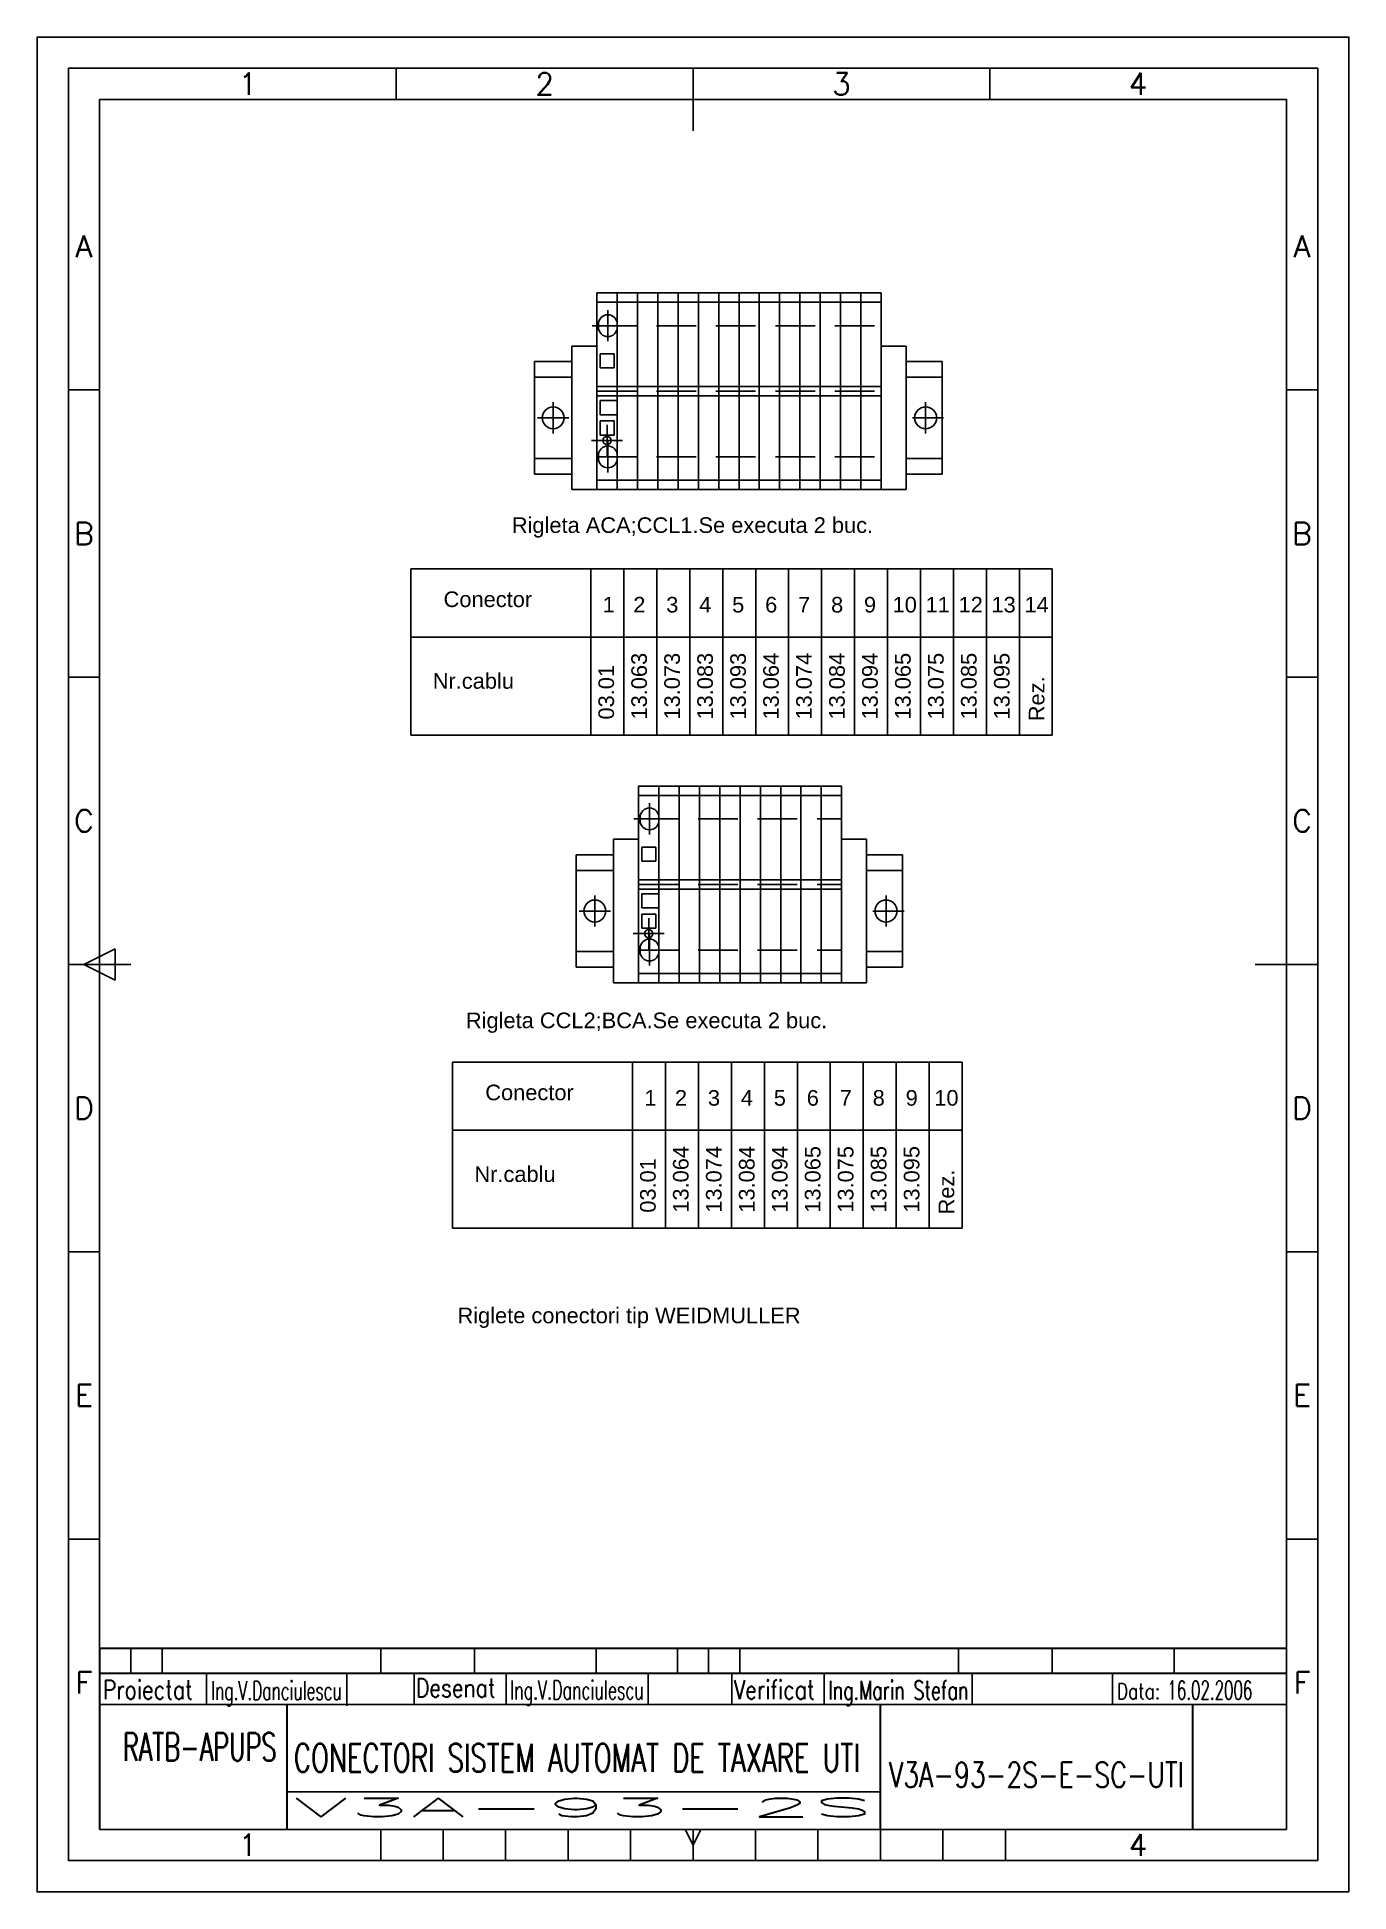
# Model space of a CAD drawing. Header units: millimetres. Extents: x 3156 to 4206, y 1786 to 2083.
# Drawn here: x 3996.4 to 4206.4, y 1785.8 to 2082.8 of the extents above; entities that cross this region are included whole.
import ezdxf
from ezdxf.enums import TextEntityAlignment as Align

# ---------------------------------------------------------------- set-up
doc = ezdxf.new("R2010")
doc.units = ezdxf.units.MM
doc.linetypes.add('DASHED2', pattern=[9.525, 6.35, -3.175])
doc.layers.add('INDICATOR', color=7, linetype='Continuous')
doc.styles.add('ISO', font='SIMPLEX.shx')
doc.styles.add('ROMANS', font='ROMANS.shx', dxfattribs={"width": 0.8})
doc.styles.get("Standard").update_dxf_attribs({"font": 'arial.ttf'})

msp = doc.modelspace()

# ---------------------------------------------------------------- texts
at = {"color": 2}
for s, p in [('Rigleta ACA;CCL1.Se executa 2 buc.', (4072.44, 2003.42)), ('Rigleta ACA;CCL1.Se executa 2 buc.', (4072.44, 2003.42)), ('Conector', (4061.52, 1991.55)), ('Conector', (4061.52, 1991.55)), ('1', (4086.99, 1990.68)), ('1', (4086.99, 1990.68)), ('2', (4091.88, 1990.68)), ('2', (4091.88, 1990.68)), ('3', (4097.16, 1990.68)), ('3', (4097.16, 1990.68)), ('4', (4102.43, 1990.68)), ('4', (4102.43, 1990.68)), ('5', (4107.71, 1990.68)), ('5', (4107.71, 1990.68)), ('6', (4112.99, 1990.68)), ('6', (4112.99, 1990.68)), ('7', (4118.27, 1990.68)), ('7', (4118.27, 1990.68)), ('8', (4123.55, 1990.68)), ('8', (4123.55, 1990.68)), ('9', (4128.82, 1990.68)), ('9', (4128.82, 1990.68)), ('10', (4133.4, 1990.68)), ('10', (4133.4, 1990.68)), ('11', (4138.68, 1990.68)), ('11', (4138.68, 1990.68)), ('12', (4143.96, 1990.68)), ('12', (4143.96, 1990.68)), ('13', (4149.23, 1990.68)), ('13', (4149.23, 1990.68)), ('14', (4154.51, 1990.68)), ('14', (4154.51, 1990.68)), ('Nr.cablu', (4059.78, 1978.47)), ('Nr.cablu', (4059.78, 1978.47)), ('Rigleta CCL2;BCA.Se executa 2 buc.', (4065.09, 1924.12)), ('Rigleta CCL2;BCA.Se executa 2 buc.', (4065.09, 1924.12)), ('Conector', (4068.19, 1912.58)), ('Conector', (4068.19, 1912.58)), ('1', (4093.66, 1911.71)), ('1', (4093.66, 1911.71)), ('2', (4098.55, 1911.71)), ('2', (4098.55, 1911.71)), ('3', (4103.83, 1911.71)), ('3', (4103.83, 1911.71)), ('4', (4109.1, 1911.71)), ('4', (4109.1, 1911.71)), ('5', (4114.38, 1911.71)), ('5', (4114.38, 1911.71)), ('6', (4119.66, 1911.71)), ('6', (4119.66, 1911.71)), ('7', (4124.94, 1911.71)), ('7', (4124.94, 1911.71)), ('8', (4130.21, 1911.71)), ('8', (4130.21, 1911.71)), ('9', (4135.49, 1911.71)), ('9', (4135.49, 1911.71)), ('10', (4140.07, 1911.71)), ('10', (4140.07, 1911.71)), ('Nr.cablu', (4066.45, 1899.5)), ('Nr.cablu', (4066.45, 1899.5)), ('Riglete conectori tip WEIDMULLER', (4063.74, 1876.87)), ('Riglete conectori tip WEIDMULLER', (4063.74, 1876.87))]:
    msp.add_text(s, height=2.5, dxfattribs=at).set_placement(p)
for p in [(4157.7, 1973.27), (4157.7, 1973.27), (4143.26, 1894.3), (4143.26, 1894.3)]:
    msp.add_text('Rez.', height=2.5, rotation=90, dxfattribs=at).set_placement(p)
for tag, p in [('13.063', (4094.07, 1973.54)), ('13.063', (4094.07, 1973.54)), ('13.073', (4099.35, 1973.54)), ('13.073', (4099.35, 1973.54)), ('13.083', (4104.63, 1973.54)), ('13.083', (4104.63, 1973.54)), ('13.093', (4109.91, 1973.54)), ('13.093', (4109.91, 1973.54)), ('13.064', (4115.18, 1973.54)), ('13.064', (4115.18, 1973.54)), ('13.074', (4120.46, 1973.54)), ('13.074', (4120.46, 1973.54)), ('13.084', (4125.74, 1973.54)), ('13.084', (4125.74, 1973.54)), ('13.094', (4131.02, 1973.54)), ('13.094', (4131.02, 1973.54)), ('13.065', (4136.29, 1973.54)), ('13.065', (4136.29, 1973.54)), ('13.075', (4141.57, 1973.54)), ('13.075', (4141.57, 1973.54)), ('13.085', (4146.85, 1973.54)), ('13.085', (4146.85, 1973.54)), ('13.095', (4152.13, 1973.54)), ('13.095', (4152.13, 1973.54)), ('03.01', (4088.8, 1973.54)), ('03.01', (4088.8, 1973.54)), ('13.064', (4100.74, 1894.57)), ('13.064', (4100.74, 1894.57)), ('13.074', (4106.02, 1894.57)), ('13.074', (4106.02, 1894.57)), ('13.084', (4111.3, 1894.57)), ('13.084', (4111.3, 1894.57)), ('13.094', (4116.58, 1894.57)), ('13.094', (4116.58, 1894.57)), ('13.065', (4121.85, 1894.57)), ('13.065', (4121.85, 1894.57)), ('13.075', (4127.13, 1894.57)), ('13.075', (4127.13, 1894.57)), ('13.085', (4132.41, 1894.57)), ('13.085', (4132.41, 1894.57)), ('13.095', (4137.69, 1894.57)), ('13.095', (4137.69, 1894.57)), ('03.01', (4095.47, 1894.57)), ('03.01', (4095.47, 1894.57))]:
    msp.add_attdef(tag, p, '1', height=2.5, rotation=90, dxfattribs=at)

# ---------------------------------------------------------------- blocks, each defined once
blk = doc.blocks.new('a4')
at = {"color": 70}
for p, q in [((-152.5, 287), (-152.5, 292)), ((-105, 282), (-105, 292)), ((-57.5, 287), (-57.5, 292)), ((-200, 240.5), (-205, 240.5)), ((-5, 240.5), (-10, 240.5)), ((-200, 194.5), (-205, 194.5)), ((-5, 194.5), (-10, 194.5)), ((-205, 148.5), (-195, 148.5)), ((-202.5, 148.5), (-197.5, 151)), ((-197.5, 146), (-202.5, 148.5)), ((-197.5, 151), (-197.5, 146)), ((-15, 148.5), (-5, 148.5)), ((-200, 102.5), (-205, 102.5)), ((-5, 102.5), (-10, 102.5)), ((-200, 56.5), (-205, 56.5)), ((-5, 56.5), (-10, 56.5)), ((-155, 5), (-155, 10)), ((-145, 5), (-145, 10)), ((-135, 5), (-135, 10)), ((-125, 5), (-125, 10)), ((-115, 5), (-115, 10)), ((-105, 7.5), (-106.25, 10)), ((-103.75, 10), (-105, 7.5)), ((-105, 10), (-105, 5)), ((-95, 5), (-95, 10)), ((-85, 5), (-85, 10)), ((-75, 5), (-75, 10)), ((-65, 5), (-65, 10)), ((-55, 5), (-55, 10))]:
    blk.add_line(p, q, dxfattribs=at)
at = {"color": 240}
for points in [[(0, 0), (0, 297), (-210, 297), (-210, 0)], [(-5, 5), (-5, 292), (-205, 292), (-205, 5)]]:
    blk.add_lwpolyline(points, close=True, dxfattribs=at)
at = {"color": 70}
blk.add_lwpolyline([(-200, 287), (-200, 10), (-10, 10), (-10, 287)], close=True, dxfattribs=at)
at = {"color": 50, "style": 'ISO'}
for s, p in [('1', (-176.25, 289.5)), ('2', (-128.75, 289.5)), ('3', (-81.25, 289.5)), ('4', (-33.75, 289.5)), ('A', (-202.5, 263.5)), ('A', (-7.5, 263.5)), ('B', (-202.5, 217.5)), ('B', (-7.5, 217.5)), ('C', (-202.5, 171.5)), ('C', (-7.5, 171.5)), ('D', (-202.5, 125.5)), ('D', (-7.5, 125.5)), ('E', (-202.5, 79.5)), ('E', (-7.5, 79.5)), ('F', (-202.5, 33.5)), ('F', (-7.5, 33.5)), ('1', (-176.25, 7.5)), ('4', (-33.75, 7.5))]:
    blk.add_text(s, height=3.5, dxfattribs=at).set_placement(p, align=Align.MIDDLE)
blk = doc.blocks.new('indic-el')
at = {"layer": 'INDICATOR', "color": 1}
for p, q in [((-180, 25), (-180, 29)), ((-175, 25), (-175, 29)), ((-140, 25), (-140, 29)), ((-125, 25), (-125, 29)), ((-105.5, 25), (-105.5, 29)), ((-87.5, 25), (-87.5, 29)), ((-82.5, 25), (-82.5, 29)), ((-47.5, 25), (-47.5, 29)), ((-32.5, 25), (-32.5, 29)), ((-13, 25), (-13, 29)), ((-167.9, 20), (-167.9, 25)), ((-145.42, 19.8), (-145.42, 24.8)), ((-134.65, 20.08), (-134.65, 25.08)), ((-119.93, 20), (-119.93, 25)), ((-97.19, 20), (-97.19, 25)), ((-83.77, 20), (-83.77, 25)), ((-69.03, 20), (-69.03, 25)), ((-45.33, 20), (-45.33, 25)), ((-22.83, 20), (-22.83, 25)), ((-155, 6), (-60, 6))]:
    blk.add_line(p, q, dxfattribs=at)
at = {"layer": 'INDICATOR'}
blk.add_line((-92.5, 25), (-92.5, 29), dxfattribs=at)
at = {"layer": 'INDICATOR', "const_width": 0.3, "flags": 128}
for points in [[(0, 29), (-185, 29), (-185, 0)], [(0, 25), (-185, 25)], [(0, 20), (-185, 20)], [(-155, 0), (-155, 20)], [(-60, 0), (-60, 20)], [(-10, 0), (-10, 20)]]:
    blk.add_lwpolyline(points, dxfattribs=at)
at = {"layer": 'INDICATOR', "color": 1, "style": 'ROMANS', "width": 0.8}
for s, height, p in [('Proiectat', 3, (-184.48, 20.88)), ('Desenat', 3, (-134.37, 21.17)), ('Verificat', 3, (-83.49, 20.88)), ('Data:', 2.5, (-22.15, 20.88))]:
    blk.add_text(s, height=height, dxfattribs=at).set_placement(p)
at = {"layer": 'INDICATOR', "style": 'ROMANS', "width": 0.570908}
blk.add_text('RATB-APUPS', height=4.5, dxfattribs=at).set_placement((-181.28, 10.96), (-156.69, 10.96), align=Align.FIT)
at = {"layer": 'INDICATOR', "color": 1, "style": 'ROMANS'}
for tag, height, width, p, p2 in [('DESENAT', 3, 1.116423, (-119.25, 20.84), (-97.88, 20.84)), ('VERIFICAT', 3, 1.074468, (-68.34, 20.8), (-45.93, 20.8)), ('DATA', 3, 1.321041, (-14.04, 20.81), (-0.45, 20.81)), ('PROIECTAT', 3, 0.908325, (-167.12, 20.74), (-146.23, 20.74)), ('NUME_DESEN', 4.5, 2.080219, (-153.9, 9.22), (-61.18, 9.22)), ('NUMAR', 4, 2.383056, (-58.61, 6.76), (-11.4, 6.76)), ('ANS', 3, 11.421134, (-154.04, 2.01), (-61.04, 2.01))]:
    blk.add_attdef(tag, text='', height=height, dxfattribs=dict(at, width=width)).set_placement(p, p2, align=Align.FIT)

# ---------------------------------------------------------------- linework, layer by layer
at = {"color": 2}
for p, q in [((4086.06, 2041.85), (4131.56, 2041.85)), ((4086.06, 2041.85), (4086.06, 2010.35)), ((4086.06, 2041.85), (4131.56, 2041.85)), ((4086.06, 2041.85), (4086.06, 2010.35)), ((4089.31, 2041.85), (4089.31, 2010.35)), ((4089.31, 2041.85), (4089.31, 2010.35)), ((4092.56, 2041.85), (4092.56, 2010.35)), ((4092.56, 2041.85), (4092.56, 2010.35)), ((4095.81, 2041.85), (4095.81, 2010.35)), ((4095.81, 2041.85), (4095.81, 2010.35)), ((4099.06, 2041.85), (4099.06, 2010.35)), ((4099.06, 2041.85), (4099.06, 2010.35)), ((4102.31, 2041.85), (4102.31, 2010.35)), ((4102.31, 2041.85), (4102.31, 2010.35)), ((4105.56, 2041.85), (4105.56, 2010.35)), ((4105.56, 2041.85), (4105.56, 2010.35)), ((4108.81, 2041.85), (4108.81, 2010.35)), ((4108.81, 2041.85), (4108.81, 2010.35)), ((4112.06, 2041.85), (4112.06, 2010.35)), ((4112.06, 2041.85), (4112.06, 2010.35)), ((4115.31, 2041.85), (4115.31, 2010.35)), ((4115.31, 2041.85), (4115.31, 2010.35)), ((4118.56, 2041.85), (4118.56, 2010.35)), ((4118.56, 2041.85), (4118.56, 2010.35)), ((4121.81, 2041.85), (4121.81, 2010.35)), ((4121.81, 2041.85), (4121.81, 2010.35)), ((4125.06, 2041.85), (4125.06, 2010.35)), ((4125.06, 2041.85), (4125.06, 2010.35)), ((4128.31, 2041.85), (4128.31, 2010.35)), ((4128.31, 2041.85), (4128.31, 2010.35)), ((4131.56, 2041.85), (4131.56, 2010.35)), ((4131.56, 2041.85), (4131.56, 2010.35)), ((4086.06, 2040.35), (4131.56, 2040.35)), ((4086.06, 2040.35), (4131.56, 2040.35)), ((4086.31, 2036.35), (4086.31, 2036.85)), ((4086.31, 2036.35), (4086.31, 2036.85)), ((4082.06, 2033.35), (4082.06, 2010.35)), ((4082.06, 2033.35), (4086.06, 2033.35)), ((4082.06, 2033.35), (4082.06, 2010.35)), ((4082.06, 2033.35), (4086.06, 2033.35)), ((4086.56, 2032.1), (4086.56, 2029.85)), ((4086.56, 2032.1), (4088.81, 2032.1)), ((4086.56, 2032.1), (4086.56, 2029.85)), ((4086.56, 2032.1), (4088.81, 2032.1)), ((4088.81, 2032.1), (4088.81, 2029.85)), ((4088.81, 2032.1), (4088.81, 2029.85)), ((4131.56, 2033.35), (4135.56, 2033.35)), ((4131.56, 2033.35), (4135.56, 2033.35)), ((4135.56, 2033.35), (4135.56, 2010.35)), ((4135.56, 2033.35), (4135.56, 2010.35)), ((4076.06, 2030.85), (4076.06, 2012.85)), ((4076.06, 2030.85), (4082.06, 2030.85)), ((4076.06, 2030.85), (4076.06, 2012.85)), ((4076.06, 2030.85), (4082.06, 2030.85)), ((4086.56, 2029.85), (4088.81, 2029.85)), ((4086.56, 2029.85), (4088.81, 2029.85)), ((4135.56, 2030.85), (4141.31, 2030.85)), ((4135.56, 2030.85), (4141.31, 2030.85)), ((4141.31, 2030.85), (4141.31, 2012.85)), ((4141.31, 2030.85), (4141.31, 2012.85)), ((4076.06, 2028.35), (4082.06, 2028.35)), ((4076.06, 2028.35), (4082.06, 2028.35)), ((4086.06, 2026.85), (4131.56, 2026.85)), ((4086.06, 2026.85), (4131.56, 2026.85)), ((4135.56, 2028.35), (4141.31, 2028.35)), ((4135.56, 2028.35), (4141.31, 2028.35)), ((4086.06, 2025.35), (4131.56, 2025.35)), ((4086.06, 2025.35), (4131.56, 2025.35)), ((4086.56, 2024.6), (4089.31, 2024.6)), ((4086.56, 2024.6), (4089.31, 2024.6)), ((4086.56, 2022.35), (4089.31, 2022.35)), ((4086.56, 2022.35), (4089.31, 2022.35)), ((4086.56, 2021.35), (4088.81, 2021.35)), ((4086.56, 2019.1), (4086.56, 2021.35)), ((4086.56, 2021.35), (4088.81, 2021.35)), ((4086.56, 2019.1), (4086.56, 2021.35)), ((4088.81, 2019.1), (4088.81, 2021.35)), ((4088.81, 2019.1), (4088.81, 2021.35)), ((4086.56, 2019.1), (4088.81, 2019.1)), ((4086.56, 2019.1), (4088.81, 2019.1)), ((4076.06, 2015.35), (4082.06, 2015.35)), ((4076.06, 2015.35), (4082.06, 2015.35)), ((4086.31, 2015.85), (4086.31, 2015.35)), ((4086.31, 2015.85), (4086.31, 2015.35)), ((4135.56, 2015.35), (4141.31, 2015.35)), ((4135.56, 2015.35), (4141.31, 2015.35)), ((4076.06, 2012.85), (4082.06, 2012.85)), ((4076.06, 2012.85), (4082.06, 2012.85)), ((4086.06, 2011.85), (4131.56, 2011.85)), ((4086.06, 2011.85), (4131.56, 2011.85)), ((4135.56, 2012.85), (4141.31, 2012.85)), ((4135.56, 2012.85), (4141.31, 2012.85)), ((4082.06, 2010.35), (4131.56, 2010.35)), ((4082.06, 2010.35), (4131.56, 2010.35)), ((4131.56, 2010.35), (4135.56, 2010.35)), ((4131.56, 2010.35), (4135.56, 2010.35)), ((4056.29, 1997.65), (4158.97, 1997.65)), ((4056.29, 1997.65), (4056.29, 1971.06)), ((4056.29, 1997.65), (4158.97, 1997.65)), ((4056.29, 1997.65), (4056.29, 1971.06)), ((4085.09, 1997.65), (4085.09, 1971.06)), ((4085.09, 1997.65), (4085.09, 1971.06)), ((4090.37, 1997.65), (4090.37, 1971.06)), ((4090.37, 1997.65), (4090.37, 1971.06)), ((4095.64, 1997.65), (4095.64, 1971.06)), ((4095.64, 1997.65), (4095.64, 1971.06)), ((4100.92, 1997.65), (4100.92, 1971.06)), ((4100.92, 1997.65), (4100.92, 1971.06)), ((4106.2, 1997.65), (4106.2, 1971.06)), ((4106.2, 1997.65), (4106.2, 1971.06)), ((4111.48, 1997.65), (4111.48, 1971.06)), ((4111.48, 1997.65), (4111.48, 1971.06)), ((4116.75, 1997.65), (4116.75, 1971.06)), ((4116.75, 1997.65), (4116.75, 1971.06)), ((4122.03, 1997.65), (4122.03, 1971.06)), ((4122.03, 1997.65), (4122.03, 1971.06)), ((4127.31, 1997.65), (4127.31, 1971.06)), ((4127.31, 1997.65), (4127.31, 1971.06)), ((4132.59, 1997.65), (4132.59, 1971.06)), ((4132.59, 1997.65), (4132.59, 1971.06)), ((4137.86, 1997.65), (4137.86, 1971.06)), ((4137.86, 1997.65), (4137.86, 1971.06)), ((4143.14, 1997.65), (4143.14, 1971.06)), ((4143.14, 1997.65), (4143.14, 1971.06)), ((4148.42, 1997.65), (4148.42, 1971.06)), ((4148.42, 1997.65), (4148.42, 1971.06)), ((4153.7, 1997.65), (4153.7, 1971.06)), ((4153.7, 1997.65), (4153.7, 1971.06)), ((4158.97, 1997.65), (4158.97, 1971.06)), ((4158.97, 1997.65), (4158.97, 1971.06)), ((4056.29, 1986.75), (4158.97, 1986.75)), ((4056.29, 1986.75), (4158.97, 1986.75)), ((4056.29, 1971.06), (4158.97, 1971.06)), ((4056.29, 1971.06), (4158.97, 1971.06)), ((4092.73, 1962.88), (4092.73, 1931.38)), ((4092.73, 1962.88), (4125.23, 1962.88)), ((4092.73, 1962.88), (4092.73, 1931.38)), ((4092.73, 1962.88), (4125.23, 1962.88)), ((4092.73, 1961.38), (4125.23, 1961.38)), ((4092.73, 1961.38), (4125.23, 1961.38)), ((4095.98, 1962.88), (4095.98, 1931.38)), ((4095.98, 1962.88), (4095.98, 1931.38)), ((4099.23, 1962.88), (4099.23, 1931.38)), ((4099.23, 1962.88), (4099.23, 1931.38)), ((4102.48, 1962.88), (4102.48, 1931.38)), ((4102.48, 1962.88), (4102.48, 1931.38)), ((4105.73, 1962.88), (4105.73, 1931.38)), ((4105.73, 1962.88), (4105.73, 1931.38)), ((4108.98, 1962.88), (4108.98, 1931.38)), ((4108.98, 1962.88), (4108.98, 1931.38)), ((4112.23, 1962.88), (4112.23, 1931.38)), ((4112.23, 1962.88), (4112.23, 1931.38)), ((4115.48, 1962.88), (4115.48, 1931.38)), ((4115.48, 1962.88), (4115.48, 1931.38)), ((4118.73, 1962.88), (4118.73, 1931.38)), ((4118.73, 1962.88), (4118.73, 1931.38)), ((4121.98, 1962.88), (4121.98, 1931.38)), ((4121.98, 1962.88), (4121.98, 1931.38)), ((4125.23, 1962.88), (4125.23, 1931.38)), ((4125.23, 1962.88), (4125.23, 1931.38)), ((4092.98, 1957.38), (4092.98, 1957.88)), ((4092.98, 1957.38), (4092.98, 1957.88)), ((4088.73, 1954.38), (4088.73, 1931.38)), ((4088.73, 1954.38), (4092.73, 1954.38)), ((4088.73, 1954.38), (4088.73, 1931.38)), ((4088.73, 1954.38), (4092.73, 1954.38)), ((4125.23, 1954.38), (4129.23, 1954.38)), ((4125.23, 1954.38), (4129.23, 1954.38)), ((4129.23, 1954.38), (4129.23, 1931.38)), ((4129.23, 1954.38), (4129.23, 1931.38)), ((4082.73, 1951.88), (4088.73, 1951.88)), ((4082.73, 1951.88), (4082.73, 1933.88)), ((4082.73, 1951.88), (4088.73, 1951.88)), ((4082.73, 1951.88), (4082.73, 1933.88)), ((4093.23, 1953.13), (4095.48, 1953.13)), ((4093.23, 1953.13), (4093.23, 1950.88)), ((4093.23, 1953.13), (4095.48, 1953.13)), ((4093.23, 1953.13), (4093.23, 1950.88)), ((4095.48, 1953.13), (4095.48, 1950.88)), ((4095.48, 1953.13), (4095.48, 1950.88)), ((4129.23, 1951.88), (4134.98, 1951.88)), ((4129.23, 1951.88), (4134.98, 1951.88)), ((4134.98, 1951.88), (4134.98, 1933.88)), ((4134.98, 1951.88), (4134.98, 1933.88)), ((4082.73, 1949.38), (4088.73, 1949.38)), ((4082.73, 1949.38), (4088.73, 1949.38)), ((4093.23, 1950.88), (4095.48, 1950.88)), ((4093.23, 1950.88), (4095.48, 1950.88)), ((4129.23, 1949.38), (4134.98, 1949.38)), ((4129.23, 1949.38), (4134.98, 1949.38)), ((4092.73, 1947.88), (4125.23, 1947.88)), ((4092.73, 1947.88), (4125.23, 1947.88)), ((4092.73, 1946.38), (4125.23, 1946.38)), ((4092.73, 1946.38), (4125.23, 1946.38)), ((4093.23, 1945.63), (4095.98, 1945.63)), ((4093.23, 1945.63), (4095.98, 1945.63)), ((4093.23, 1943.38), (4095.98, 1943.38)), ((4093.23, 1943.38), (4095.98, 1943.38)), ((4093.23, 1940.13), (4093.23, 1942.38)), ((4093.23, 1942.38), (4095.48, 1942.38)), ((4093.23, 1940.13), (4093.23, 1942.38)), ((4093.23, 1942.38), (4095.48, 1942.38)), ((4095.48, 1940.13), (4095.48, 1942.38)), ((4095.48, 1940.13), (4095.48, 1942.38)), ((4093.23, 1940.13), (4095.48, 1940.13)), ((4093.23, 1940.13), (4095.48, 1940.13)), ((4092.98, 1936.88), (4092.98, 1936.38)), ((4092.98, 1936.88), (4092.98, 1936.38)), ((4082.73, 1936.38), (4088.73, 1936.38)), ((4082.73, 1936.38), (4088.73, 1936.38)), ((4082.73, 1933.88), (4088.73, 1933.88)), ((4082.73, 1933.88), (4088.73, 1933.88)), ((4129.23, 1936.38), (4134.98, 1936.38)), ((4129.23, 1936.38), (4134.98, 1936.38)), ((4129.23, 1933.88), (4134.98, 1933.88)), ((4129.23, 1933.88), (4134.98, 1933.88)), ((4088.73, 1931.38), (4125.23, 1931.38)), ((4088.73, 1931.38), (4125.23, 1931.38)), ((4092.73, 1932.88), (4125.23, 1932.88)), ((4092.73, 1932.88), (4125.23, 1932.88)), ((4125.23, 1931.38), (4129.23, 1931.38)), ((4125.23, 1931.38), (4129.23, 1931.38)), ((4062.96, 1918.69), (4062.96, 1892.09)), ((4062.96, 1918.69), (4144.53, 1918.69)), ((4062.96, 1918.69), (4062.96, 1892.09)), ((4062.96, 1918.69), (4144.53, 1918.69)), ((4091.76, 1918.69), (4091.76, 1892.09)), ((4091.76, 1918.69), (4091.76, 1892.09)), ((4097.04, 1918.69), (4097.04, 1892.09)), ((4097.04, 1918.69), (4097.04, 1892.09)), ((4102.31, 1918.69), (4102.31, 1892.09)), ((4102.31, 1918.69), (4102.31, 1892.09)), ((4107.59, 1918.69), (4107.59, 1892.09)), ((4107.59, 1918.69), (4107.59, 1892.09)), ((4112.87, 1918.69), (4112.87, 1892.09)), ((4112.87, 1918.69), (4112.87, 1892.09)), ((4118.15, 1918.69), (4118.15, 1892.09)), ((4118.15, 1918.69), (4118.15, 1892.09)), ((4123.42, 1918.69), (4123.42, 1892.09)), ((4123.42, 1918.69), (4123.42, 1892.09)), ((4128.7, 1918.69), (4128.7, 1892.09)), ((4128.7, 1918.69), (4128.7, 1892.09)), ((4133.98, 1918.69), (4133.98, 1892.09)), ((4133.98, 1918.69), (4133.98, 1892.09)), ((4139.26, 1918.69), (4139.26, 1892.09)), ((4139.26, 1918.69), (4139.26, 1892.09)), ((4144.53, 1918.69), (4144.53, 1892.09)), ((4144.53, 1918.69), (4144.53, 1892.09)), ((4062.96, 1907.79), (4144.53, 1907.79)), ((4062.96, 1907.79), (4144.53, 1907.79)), ((4062.96, 1892.09), (4144.53, 1892.09)), ((4062.96, 1892.09), (4144.53, 1892.09))]:
    msp.add_line(p, q, dxfattribs=at)
at = {"color": 1}
for p, q in [((4087.81, 2034.1), (4087.81, 2039.1)), ((4087.81, 2034.1), (4087.81, 2039.1)), ((4085.31, 2036.6), (4090.31, 2036.6)), ((4085.31, 2036.6), (4090.31, 2036.6)), ((4087.81, 2018.1), (4087.81, 2013.1)), ((4087.81, 2018.1), (4087.81, 2013.1)), ((4091.98, 1957.63), (4096.98, 1957.63)), ((4091.98, 1957.63), (4096.98, 1957.63)), ((4094.48, 1955.13), (4094.48, 1960.13)), ((4094.48, 1955.13), (4094.48, 1960.13)), ((4094.48, 1939.13), (4094.48, 1934.13)), ((4094.48, 1939.13), (4094.48, 1934.13))]:
    msp.add_line(p, q, dxfattribs=at)
at = {"color": 1, "linetype": 'DASHED2'}
for p, q in [((4086.06, 2036.6), (4131.56, 2036.6)), ((4086.06, 2036.6), (4131.56, 2036.6)), ((4086.06, 2026.1), (4131.56, 2026.1)), ((4086.06, 2026.1), (4131.56, 2026.1)), ((4086.06, 2015.6), (4131.56, 2015.6)), ((4086.06, 2015.6), (4131.56, 2015.6)), ((4092.73, 1957.63), (4125.23, 1957.63)), ((4092.73, 1957.63), (4125.23, 1957.63)), ((4092.73, 1947.13), (4125.23, 1947.13)), ((4092.73, 1947.13), (4125.23, 1947.13)), ((4092.73, 1936.63), (4125.23, 1936.63)), ((4092.73, 1936.63), (4125.23, 1936.63))]:
    msp.add_line(p, q, dxfattribs=at)
at = {"color": 1, "linetype": 'Continuous'}
for p, q in [((4079.06, 2019.35), (4079.06, 2024.35)), ((4079.06, 2019.35), (4079.06, 2024.35)), ((4138.68, 2019.35), (4138.68, 2024.35)), ((4138.68, 2019.35), (4138.68, 2024.35)), ((4076.56, 2021.85), (4081.56, 2021.85)), ((4076.56, 2021.85), (4081.56, 2021.85)), ((4087.68, 2015.72), (4087.68, 2020.72)), ((4087.68, 2015.72), (4087.68, 2020.72)), ((4136.56, 2021.85), (4141.56, 2021.85)), ((4136.56, 2021.85), (4141.56, 2021.85)), ((4085.18, 2018.22), (4090.18, 2018.22)), ((4085.18, 2018.22), (4090.18, 2018.22)), ((4085.73, 1940.38), (4085.73, 1945.38)), ((4085.73, 1940.38), (4085.73, 1945.38)), ((4132.35, 1940.38), (4132.35, 1945.38)), ((4132.35, 1940.38), (4132.35, 1945.38)), ((4083.23, 1942.88), (4088.23, 1942.88)), ((4083.23, 1942.88), (4088.23, 1942.88)), ((4130.23, 1942.88), (4135.23, 1942.88)), ((4130.23, 1942.88), (4135.23, 1942.88)), ((4094.35, 1936.76), (4094.35, 1941.76)), ((4094.35, 1936.76), (4094.35, 1941.76)), ((4091.85, 1939.26), (4096.85, 1939.26)), ((4091.85, 1939.26), (4096.85, 1939.26))]:
    msp.add_line(p, q, dxfattribs=at)
at = {"color": 2, "linetype": 'Continuous'}
for p, q in [((4086.56, 2022.35), (4086.56, 2024.6)), ((4086.56, 2022.35), (4086.56, 2024.6)), ((4093.23, 1943.38), (4093.23, 1945.63)), ((4093.23, 1943.38), (4093.23, 1945.63))]:
    msp.add_line(p, q, dxfattribs=at)
at = {"color": 2}
for centre, radius in [((4079.06, 2021.85), 1.76), ((4079.06, 2021.85), 1.76), ((4138.68, 2021.85), 1.76), ((4138.68, 2021.85), 1.76), ((4087.68, 2018.22), 0.665), ((4087.68, 2018.22), 0.665), ((4085.73, 1942.88), 1.76), ((4085.73, 1942.88), 1.76), ((4132.35, 1942.88), 1.76), ((4132.35, 1942.88), 1.76), ((4094.35, 1939.26), 0.665), ((4094.35, 1939.26), 0.665)]:
    msp.add_circle(centre, radius, dxfattribs=at)
for centre, start, end in [((4087.81, 2036.85), 0, 180), ((4087.81, 2036.85), 0, 180), ((4087.81, 2036.35), 180, 0), ((4087.81, 2036.35), 180, 0), ((4087.81, 2015.85), 0, 180), ((4087.81, 2015.85), 0, 180), ((4087.81, 2015.35), 180, 0), ((4087.81, 2015.35), 180, 0), ((4094.48, 1957.88), 0, 180), ((4094.48, 1957.88), 0, 180), ((4094.48, 1957.38), 180, 0), ((4094.48, 1957.38), 180, 0), ((4094.48, 1936.88), 0, 180), ((4094.48, 1936.88), 0, 180), ((4094.48, 1936.38), 180, 0), ((4094.48, 1936.38), 180, 0)]:
    msp.add_arc(centre, 1.5, start, end, dxfattribs=at)
at = {"layer": 'INDICATOR', "color": 1}
for p, q in [((4011.45, 1820.82), (4011.45, 1824.82)), ((4011.45, 1820.82), (4011.45, 1824.82)), ((4016.45, 1820.82), (4016.45, 1824.82)), ((4016.45, 1820.82), (4016.45, 1824.82)), ((4051.45, 1820.82), (4051.45, 1824.82)), ((4051.45, 1820.82), (4051.45, 1824.82)), ((4066.45, 1820.82), (4066.45, 1824.82)), ((4066.45, 1820.82), (4066.45, 1824.82)), ((4085.95, 1820.82), (4085.95, 1824.82)), ((4085.95, 1820.82), (4085.95, 1824.82)), ((4103.95, 1820.82), (4103.95, 1824.82)), ((4103.95, 1820.82), (4103.95, 1824.82)), ((4108.95, 1820.82), (4108.95, 1824.82)), ((4108.95, 1820.82), (4108.95, 1824.82)), ((4143.95, 1820.82), (4143.95, 1824.82)), ((4143.95, 1820.82), (4143.95, 1824.82)), ((4158.95, 1820.82), (4158.95, 1824.82)), ((4158.95, 1820.82), (4158.95, 1824.82)), ((4178.45, 1820.82), (4178.45, 1824.82)), ((4178.45, 1820.82), (4178.45, 1824.82)), ((4023.55, 1815.82), (4023.55, 1820.82)), ((4023.55, 1815.82), (4023.55, 1820.82)), ((4046.03, 1815.61), (4046.03, 1820.61)), ((4046.03, 1815.61), (4046.03, 1820.61)), ((4056.79, 1815.9), (4056.79, 1820.9)), ((4056.79, 1815.9), (4056.79, 1820.9)), ((4071.51, 1815.82), (4071.51, 1820.82)), ((4071.51, 1815.82), (4071.51, 1820.82)), ((4094.25, 1815.82), (4094.25, 1820.82)), ((4094.25, 1815.82), (4094.25, 1820.82)), ((4107.68, 1815.82), (4107.68, 1820.82)), ((4107.68, 1815.82), (4107.68, 1820.82)), ((4122.42, 1815.82), (4122.42, 1820.82)), ((4122.42, 1815.82), (4122.42, 1820.82)), ((4146.12, 1815.82), (4146.12, 1820.82)), ((4146.12, 1815.82), (4146.12, 1820.82)), ((4168.62, 1815.82), (4168.62, 1820.82)), ((4168.62, 1815.82), (4168.62, 1820.82)), ((4036.45, 1801.82), (4131.45, 1801.82)), ((4036.45, 1801.82), (4131.45, 1801.82))]:
    msp.add_line(p, q, dxfattribs=at)
at = {"layer": 'INDICATOR'}
msp.add_line((4098.95, 1820.82), (4098.95, 1824.82), dxfattribs=at)
msp.add_line((4098.95, 1820.82), (4098.95, 1824.82), dxfattribs=at)
at = {"layer": 'INDICATOR', "const_width": 0.3, "flags": 128}
for points in [[(4196.45, 1824.82), (4006.45, 1824.82), (4006.45, 1795.82)], [(4196.45, 1824.82), (4006.45, 1824.82), (4006.45, 1795.82)], [(4196.45, 1820.82), (4006.45, 1820.82)], [(4196.45, 1820.82), (4006.45, 1820.82)], [(4196.45, 1815.82), (4006.45, 1815.82)], [(4196.45, 1815.82), (4006.45, 1815.82)], [(4036.45, 1795.82), (4036.45, 1815.82)], [(4036.45, 1795.82), (4036.45, 1815.82)], [(4131.45, 1795.82), (4131.45, 1815.82)], [(4131.45, 1795.82), (4131.45, 1815.82)], [(4181.45, 1795.82), (4181.45, 1815.82)], [(4181.45, 1795.82), (4181.45, 1815.82)]]:
    msp.add_lwpolyline(points, dxfattribs=at)

# ---------------------------------------------------------------- block references
at = {"color": 1}
msp.add_blockref('a4', (4206.45, 1785.82), dxfattribs=at)
msp.add_blockref('a4', (4206.45, 1785.82), dxfattribs=at)
ref = msp.add_blockref('indic-el', (4191.45, 1795.82), dxfattribs=at)
ref.add_attrib('NUME_DESEN', 'CONECTORI SISTEM AUTOMAT DE TAXARE UTI ', dxfattribs={"layer": 'INDICATOR', "color": 1, "height": 4.5, "style": 'ROMANS', "width": 0.585502}).set_placement((4037.55, 1805.04), (4130.27, 1805.04), align=Align.FIT)
ref.add_attrib('ANS', 'V3A-93-2S', dxfattribs={"layer": 'INDICATOR', "color": 1, "height": 3, "style": 'ROMANS', "width": 3.518944}).set_placement((4037.41, 1797.83), (4130.41, 1797.83), align=Align.FIT)
ref.add_attrib('NUMAR', 'V3A-93-2S-E-SC-UTI', dxfattribs={"layer": 'INDICATOR', "color": 1, "height": 4, "style": 'ROMANS', "width": 0.673472}).set_placement((4132.83, 1802.57), (4180.04, 1802.57), align=Align.FIT)
ref.add_attrib('DESENAT', 'Ing.V.Danciulescu', dxfattribs={"layer": 'INDICATOR', "color": 1, "height": 3, "style": 'ROMANS', "width": 0.566669}).set_placement((4072.19, 1816.65), (4093.57, 1816.65), align=Align.FIT)
ref.add_attrib('VERIFICAT', 'Ing.Marin Stefan', dxfattribs={"layer": 'INDICATOR', "color": 1, "height": 3, "style": 'ROMANS', "width": 0.612783}).set_placement((4123.11, 1816.61), (4145.52, 1816.61), align=Align.FIT)
ref.add_attrib('DATA', '16.02.2006', dxfattribs={"layer": 'INDICATOR', "color": 1, "height": 3, "style": 'ROMANS', "width": 0.537373}).set_placement((4177.4, 1816.62), (4190.99, 1816.62), align=Align.FIT)
ref.add_attrib('PROIECTAT', 'Ing.V.Danciulescu', dxfattribs={"layer": 'INDICATOR', "color": 1, "height": 3, "style": 'ROMANS', "width": 0.553941}).set_placement((4024.32, 1816.56), (4045.21, 1816.56), align=Align.FIT)
ref = msp.add_blockref('indic-el', (4191.45, 1795.82), dxfattribs=at)
ref.add_attrib('NUME_DESEN', 'CONECTORI SISTEM AUTOMAT DE TAXARE UTI ', dxfattribs={"layer": 'INDICATOR', "color": 1, "height": 4.5, "style": 'ROMANS', "width": 0.585502}).set_placement((4037.55, 1805.04), (4130.27, 1805.04), align=Align.FIT)
ref.add_attrib('ANS', 'V3A-93-2S', dxfattribs={"layer": 'INDICATOR', "color": 1, "height": 3, "style": 'ROMANS', "width": 3.518944}).set_placement((4037.41, 1797.83), (4130.41, 1797.83), align=Align.FIT)
ref.add_attrib('NUMAR', 'V3A-93-2S-E-SC-UTI', dxfattribs={"layer": 'INDICATOR', "color": 1, "height": 4, "style": 'ROMANS', "width": 0.673472}).set_placement((4132.83, 1802.57), (4180.04, 1802.57), align=Align.FIT)
ref.add_attrib('DESENAT', 'Ing.V.Danciulescu', dxfattribs={"layer": 'INDICATOR', "color": 1, "height": 3, "style": 'ROMANS', "width": 0.566669}).set_placement((4072.19, 1816.65), (4093.57, 1816.65), align=Align.FIT)
ref.add_attrib('VERIFICAT', 'Ing.Marin Stefan', dxfattribs={"layer": 'INDICATOR', "color": 1, "height": 3, "style": 'ROMANS', "width": 0.612783}).set_placement((4123.11, 1816.61), (4145.52, 1816.61), align=Align.FIT)
ref.add_attrib('DATA', '16.02.2006', dxfattribs={"layer": 'INDICATOR', "color": 1, "height": 3, "style": 'ROMANS', "width": 0.537373}).set_placement((4177.4, 1816.62), (4190.99, 1816.62), align=Align.FIT)
ref.add_attrib('PROIECTAT', 'Ing.V.Danciulescu', dxfattribs={"layer": 'INDICATOR', "color": 1, "height": 3, "style": 'ROMANS', "width": 0.553941}).set_placement((4024.32, 1816.56), (4045.21, 1816.56), align=Align.FIT)

msp.set_redraw_order([(e.dxf.handle, doc.entitydb.next_handle()) for e in msp.query("TEXT MTEXT ATTDEF DIMENSION ARC_DIMENSION")])  # texts and dimensions are drawn at this point

doc.saveas('drawing.dxf')
